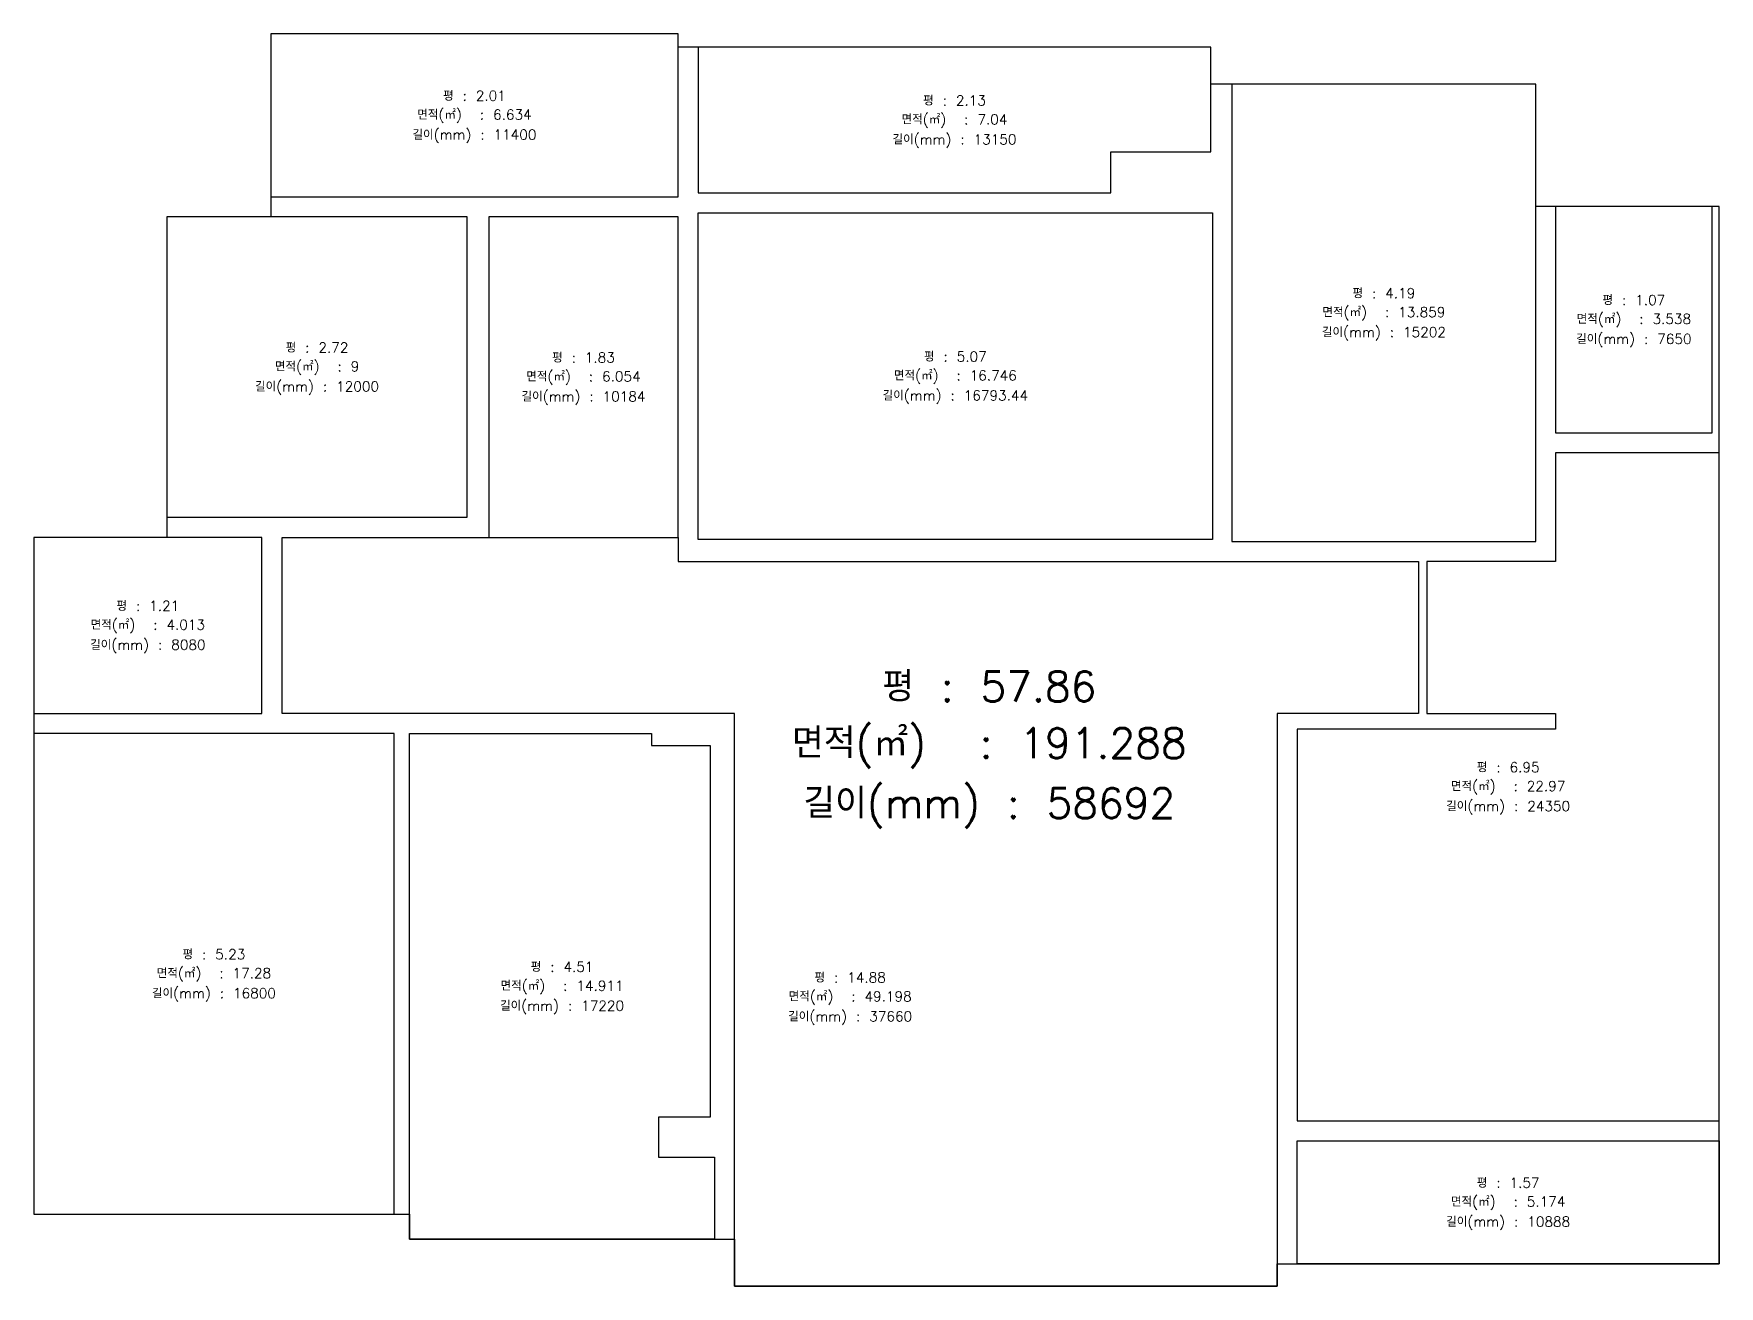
# Model space of a CAD drawing. Header units: inches. Extents: x -55157 to -7160, y -122257 to -52101.
# Drawn here: x -53443 to -36607, y -83081 to -70571 of the extents above; entities that cross this region are included whole.
import ezdxf
from ezdxf.enums import TextEntityAlignment as Align

# ---------------------------------------------------------------- set-up
doc = ezdxf.new("R2010")
doc.units = ezdxf.units.IN
doc.header["$LTSCALE"] = 50
doc.header["$MEASUREMENT"] = 0
doc.layers.add('3.기호.계단선', color=30, linetype='Continuous')
doc.styles.get("Standard").update_dxf_attribs({"font": 'txt.shx', "bigfont": 'whgtxt.shx'})

msp = doc.modelspace()

# ---------------------------------------------------------------- texts
at = {"layer": '3.기호.계단선', "color": 7}
for s, height, p in [('평 : 2.01', 100, (-49040.45, -71185.939)), ('평 : 2.13', 100, (-44245.45, -71233.439)), ('평 : 4.19', 100, (-39956.731, -73158.439)), ('평 : 1.07', 100, (-37459.731, -73226.439)), ('평 : 2.72', 100, (-50612.731, -73700.939)), ('평 : 5.07', 100, (-44237.091, -73790.939)), ('평 : 1.83', 100, (-47951.45, -73800.939)), ('평 : 1.21', 100, (-52302.731, -76280.939)), ('평 : 57.86', 300, (-43898.008, -77077.532)), ('평 : 5.23', 100, (-51642.731, -79760.939)), ('평 : 4.51', 100, (-48165.231, -79885.939)), ('평 : 14.88', 100, (-45287.731, -79992.532)), ('평 : 1.57', 100, (-38715.231, -82042.439))]:
    msp.add_text(s, height=height, dxfattribs=at).set_placement(p, align=Align.MIDDLE)
at = {"layer": '3.기호.계단선'}
for s, height, p in [('면적(㎡)  : 6.634', 100, (-49040.45, -71385.939)), ('면적(㎡)  : 7.04', 100, (-44245.45, -71433.439)), ('길이(mm) : 11400', 100, (-49040.45, -71585.939)), ('길이(mm) : 13150', 100, (-44245.45, -71633.439)), ('면적(㎡)  : 13.859', 100, (-39956.731, -73358.439)), ('면적(㎡)  : 3.538', 100, (-37459.731, -73426.439)), ('길이(mm) : 15202', 100, (-39956.731, -73558.439)), ('길이(mm) : 7650', 100, (-37459.731, -73626.439)), ('면적(㎡)  : 9', 100, (-50612.731, -73900.939)), ('길이(mm) : 12000', 100, (-50612.731, -74100.939)), ('면적(㎡)  : 6.054', 100, (-47951.45, -74000.939)), ('면적(㎡)  : 16.746', 100, (-44237.091, -73990.939)), ('길이(mm) : 10184', 100, (-47951.45, -74200.939)), ('길이(mm) : 16793.44', 100, (-44237.091, -74190.939)), ('면적(㎡)  : 4.013', 100, (-52302.731, -76480.939)), ('길이(mm) : 8080', 100, (-52302.731, -76680.939)), ('면적(㎡)  : 191.288', 300, (-43898.008, -77677.532)), ('평 : 6.95', 100, (-38715.231, -77892.439)), ('길이(mm) : 58692', 300, (-43898.008, -78277.532)), ('면적(㎡)  : 22.97', 100, (-38715.231, -78092.439)), ('길이(mm) : 24350', 100, (-38715.231, -78292.439)), ('면적(㎡)  : 17.28', 100, (-51642.731, -79960.939)), ('길이(mm) : 16800', 100, (-51642.731, -80160.939)), ('면적(㎡)  : 14.911', 100, (-48165.231, -80085.939)), ('면적(㎡)  : 49.198', 100, (-45287.731, -80192.532)), ('길이(mm) : 17220', 100, (-48165.231, -80285.939)), ('길이(mm) : 37660', 100, (-45287.731, -80392.532)), ('면적(㎡)  : 5.174', 100, (-38715.231, -82242.439)), ('길이(mm) : 10888', 100, (-38715.231, -82442.439))]:
    msp.add_text(s, height=height, dxfattribs=at).set_placement(p, align=Align.MIDDLE)

# ---------------------------------------------------------------- linework, layer by layer
at = {"layer": '3.기호.계단선'}
for points in [[(-38438.731, -71075.939), (-41685.45, -71075.939), (-41685.45, -70705.939), (-47005.45, -70705.939), (-47005.45, -70570.939), (-51075.45, -70570.939), (-51075.45, -72400.939), (-52112.731, -72400.939), (-52112.731, -75600.939), (-53442.731, -75600.939), (-53442.731, -82360.939), (-49687.731, -82360.939), (-49687.731, -82610.939), (-46442.731, -82610.939), (-46442.731, -83080.939), (-41023.731, -83080.939), (-41023.731, -82855.939), (-36606.731, -82855.939), (-36606.731, -72296.939), (-38438.731, -72296.939), (-38438.731, -71075.939)], [(-41685.45, -70705.939), (-46805.45, -70705.939), (-46805.45, -72160.939), (-42685.45, -72160.939), (-42685.45, -71750.939), (-41685.45, -71750.939), (-41685.45, -70705.939)], [(-36606.731, -74755.939), (-38242.731, -74755.939), (-38242.731, -75840.939), (-39527.731, -75840.939), (-39527.731, -77360.939), (-38242.731, -77360.939), (-38242.731, -77515.939), (-40823.731, -77515.939), (-40823.731, -81428.939), (-36606.731, -81428.939), (-36606.731, -74755.939)], [(-47005.45, -75600.939), (-47005.45, -75840.939), (-39612.731, -75840.939), (-39612.731, -77360.939), (-41023.731, -77360.939), (-41023.731, -83080.939), (-46442.731, -83080.939), (-46442.731, -77360.939), (-50962.731, -77360.939), (-50962.731, -75600.939), (-47005.45, -75600.939)], [(-47272.731, -77560.939), (-47272.731, -77680.939), (-46687.731, -77680.939), (-46687.731, -81390.939), (-47202.731, -81390.939), (-47202.731, -81790.939), (-46642.731, -81790.939), (-46642.731, -82610.939), (-49687.731, -82610.939), (-49687.731, -77560.939), (-47272.731, -77560.939)]]:
    msp.add_lwpolyline(points, dxfattribs=at)
for points in [[(-51075.45, -72200.939), (-47005.45, -72200.939), (-47005.45, -70570.939), (-51075.45, -70570.939)], [(-38438.731, -71075.939), (-41474.731, -71075.939), (-41474.731, -75640.939), (-38438.731, -75640.939)], [(-46805.45, -72360.939), (-41668.731, -72360.939), (-41668.731, -75620.939), (-46805.45, -75620.939)], [(-36676.731, -72296.939), (-38242.731, -72296.939), (-38242.731, -74555.939), (-36676.731, -74555.939)], [(-52112.731, -75400.939), (-49112.731, -75400.939), (-49112.731, -72400.939), (-52112.731, -72400.939)], [(-48897.45, -75600.939), (-47005.45, -75600.939), (-47005.45, -72400.939), (-48897.45, -72400.939)], [(-51162.731, -75600.939), (-53442.731, -75600.939), (-53442.731, -77360.939), (-51162.731, -77360.939)], [(-49842.731, -77560.939), (-53442.731, -77560.939), (-53442.731, -82360.939), (-49842.731, -82360.939)], [(-40823.731, -81628.939), (-36606.731, -81628.939), (-36606.731, -82855.939), (-40823.731, -82855.939)]]:
    msp.add_lwpolyline(points, close=True, dxfattribs=at)

msp.set_redraw_order([(e.dxf.handle, doc.entitydb.next_handle()) for e in msp.query("TEXT MTEXT ATTDEF DIMENSION ARC_DIMENSION")])  # texts and dimensions are drawn at this point

doc.saveas('drawing.dxf')
